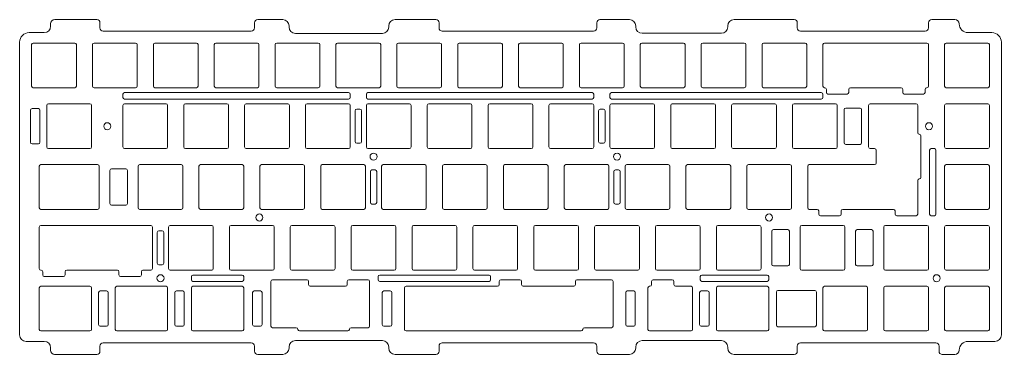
# Model space of a CAD drawing. Header units: millimetres. Extents: x -49 to 259, y -201 to -96.
import ezdxf

# ---------------------------------------------------------------- set-up
doc = ezdxf.new("R2010")
doc.units = ezdxf.units.MM
doc.header["$MEASUREMENT"] = 0
doc.layers.add('Layer 1', color=7, linetype='Continuous', lineweight=0)

# ---------------------------------------------------------------- blocks, each defined once
blk = doc.blocks.new('Block_1')
at = {"layer": 'Layer 1', "color": 7, "lineweight": 9}
for points in [[(-21.19, -128.34), (-20.59, -128.34), (-20.09, -128.83), (-20.09, -129.44), (-20.09, -130.05), (-20.59, -130.54), (-21.19, -130.54), (-21.8, -130.54), (-22.29, -130.05), (-22.29, -129.44), (-22.29, -128.83), (-21.8, -128.34), (-21.19, -128.34), (-21.19, -128.34), (-21.19, -128.34), (-21.19, -128.34)], [(235.98, -128.34), (236.59, -128.34), (237.08, -128.83), (237.08, -129.44), (237.08, -130.05), (236.59, -130.54), (235.98, -130.54), (235.37, -130.54), (234.88, -130.05), (234.88, -129.44), (234.88, -128.83), (235.37, -128.34), (235.98, -128.34), (235.98, -128.34), (235.98, -128.34), (235.98, -128.34)], [(62.15, -137.87), (62.76, -137.87), (63.25, -138.36), (63.25, -138.97), (63.25, -139.57), (62.76, -140.07), (62.15, -140.07), (61.54, -140.07), (61.05, -139.57), (61.05, -138.97), (61.05, -138.36), (61.54, -137.87), (62.15, -137.87), (62.15, -137.87), (62.15, -137.87), (62.15, -137.87)], [(138.35, -137.87), (138.96, -137.87), (139.45, -138.36), (139.45, -138.97), (139.45, -139.57), (138.96, -140.07), (138.35, -140.07), (137.74, -140.07), (137.25, -139.57), (137.25, -138.97), (137.25, -138.36), (137.74, -137.87), (138.35, -137.87), (138.35, -137.87), (138.35, -137.87), (138.35, -137.87)], [(26.42, -156.95), (27.03, -156.95), (27.52, -157.44), (27.52, -158.05), (27.52, -158.66), (27.03, -159.15), (26.42, -159.15), (25.81, -159.15), (25.32, -158.66), (25.32, -158.05), (25.32, -157.44), (25.81, -156.95), (26.42, -156.95), (26.42, -156.95), (26.42, -156.95), (26.42, -156.95)], [(185.93, -156.95), (186.54, -156.95), (187.03, -157.44), (187.03, -158.05), (187.03, -158.66), (186.54, -159.15), (185.93, -159.15), (185.32, -159.15), (184.83, -158.66), (184.83, -158.05), (184.83, -157.44), (185.32, -156.95), (185.93, -156.95), (185.93, -156.95), (185.93, -156.95), (185.93, -156.95)], [(-4.53, -175.97), (-3.92, -175.97), (-3.43, -176.46), (-3.43, -177.07), (-3.43, -177.67), (-3.92, -178.17), (-4.53, -178.17), (-5.13, -178.17), (-5.63, -177.67), (-5.63, -177.07), (-5.63, -176.46), (-5.13, -175.97), (-4.53, -175.97), (-4.53, -175.97), (-4.53, -175.97), (-4.53, -175.97)], [(238.36, -175.97), (238.97, -175.97), (239.46, -176.46), (239.46, -177.07), (239.46, -177.67), (238.97, -178.17), (238.36, -178.17), (237.75, -178.17), (237.26, -177.67), (237.26, -177.07), (237.26, -176.46), (237.75, -175.97), (238.36, -175.97), (238.36, -175.97), (238.36, -175.97), (238.36, -175.97)]]:
    blk.add_open_spline(points, degree=3, knots=[0, 0, 0, 0, 1, 1, 1, 2, 2, 2, 3, 3, 3, 4, 4, 4, 5, 5, 5, 5], dxfattribs=at)
blk = doc.blocks.new('Block_0')
at = {"layer": 'Layer 1', "color": 7, "lineweight": 9}
blk.add_open_spline([(255.64, -100.12), (255.64, -100.12), (248.19, -100.12), (248.19, -100.12), (246.68, -100.12), (245.46, -98.9), (245.46, -97.39), (245.46, -97.39), (245.46, -97.39), (245.46, -97.39), (245.46, -96.65), (244.85, -96.04), (244.11, -96.04), (244.11, -96.04), (236.84, -96.04), (236.84, -96.04), (236.28, -96.04), (235.84, -96.49), (235.84, -97.04), (235.84, -97.04), (235.84, -98.62), (235.84, -98.62), (235.84, -99.17), (235.39, -99.62), (234.84, -99.62), (234.84, -99.62), (195.78, -99.62), (195.78, -99.62), (195.22, -99.62), (194.78, -99.17), (194.78, -98.62), (194.78, -98.62), (194.78, -97.04), (194.78, -97.04), (194.78, -96.49), (194.33, -96.04), (193.78, -96.04), (193.78, -96.04), (175.01, -96.04), (175.01, -96.04), (173.9, -96.04), (173.01, -96.94), (173.01, -98.04), (173.01, -98.04), (173.01, -98.34), (173.01, -98.34), (173.01, -99.44), (172.11, -100.34), (171.01, -100.34), (171.01, -100.34), (146.22, -100.34), (146.22, -100.34), (145.11, -100.34), (144.22, -99.44), (144.22, -98.34), (144.22, -98.34), (144.22, -98.04), (144.22, -98.04), (144.22, -96.94), (143.32, -96.04), (142.22, -96.04), (142.22, -96.04), (133.01, -96.04), (133.01, -96.04), (132.46, -96.04), (132.01, -96.49), (132.01, -97.04), (132.01, -97.04), (132.01, -98.62), (132.01, -98.62), (132.01, -99.17), (131.56, -99.62), (131.01, -99.62), (131.01, -99.62), (83.65, -99.62), (83.65, -99.62), (83.1, -99.62), (82.65, -99.17), (82.65, -98.62), (82.65, -98.62), (82.65, -97.04), (82.65, -97.04), (82.65, -96.49), (82.2, -96.04), (81.65, -96.04), (81.65, -96.04), (68.91, -96.04), (68.91, -96.04), (67.8, -96.04), (66.91, -96.94), (66.91, -98.04), (66.91, -98.04), (66.91, -98.39), (66.91, -98.39), (66.91, -99.5), (66.01, -100.39), (64.91, -100.39), (64.91, -100.39), (37.72, -100.39), (37.72, -100.39), (36.61, -100.39), (35.72, -99.5), (35.72, -98.39), (35.72, -98.39), (35.72, -98.04), (35.72, -98.04), (35.72, -96.94), (34.82, -96.04), (33.72, -96.04), (33.72, -96.04), (25.89, -96.04), (25.89, -96.04), (25.33, -96.04), (24.89, -96.49), (24.89, -97.04), (24.89, -97.04), (24.89, -98.62), (24.89, -98.62), (24.89, -99.17), (24.44, -99.62), (23.89, -99.62), (23.89, -99.62), (-22.47, -99.62), (-22.47, -99.62), (-23.03, -99.62), (-23.47, -99.17), (-23.47, -98.62), (-23.47, -98.62), (-23.47, -97.04), (-23.47, -97.04), (-23.47, -96.49), (-23.92, -96.04), (-24.47, -96.04), (-24.47, -96.04), (-37.58, -96.04), (-37.58, -96.04), (-38.32, -96.04), (-38.93, -96.65), (-38.93, -97.39), (-38.93, -97.39), (-38.93, -98.12), (-38.93, -98.12), (-38.93, -99.23), (-39.82, -100.12), (-40.93, -100.12), (-40.93, -100.12), (-45.61, -100.12), (-45.61, -100.12), (-47.27, -100.12), (-48.61, -101.47), (-48.61, -103.12), (-48.61, -103.12), (-48.61, -194.86), (-48.61, -194.86), (-48.61, -195.96), (-47.72, -196.86), (-46.61, -196.86), (-46.61, -196.86), (-40.93, -196.86), (-40.93, -196.86), (-39.82, -196.86), (-38.93, -197.75), (-38.93, -198.86), (-38.93, -198.86), (-38.93, -199.66), (-38.93, -199.66), (-38.93, -200.37), (-38.35, -200.94), (-37.65, -200.94), (-37.65, -200.94), (-24.47, -200.94), (-24.47, -200.94), (-23.92, -200.94), (-23.47, -200.49), (-23.47, -199.94), (-23.47, -199.94), (-23.47, -198.36), (-23.47, -198.36), (-23.47, -197.81), (-23.03, -197.36), (-22.47, -197.36), (-22.47, -197.36), (23.89, -197.36), (23.89, -197.36), (24.44, -197.36), (24.89, -197.81), (24.89, -198.36), (24.89, -198.36), (24.89, -199.94), (24.89, -199.94), (24.89, -200.49), (25.33, -200.94), (25.89, -200.94), (25.89, -200.94), (33.72, -200.94), (33.72, -200.94), (34.82, -200.94), (35.72, -200.05), (35.72, -198.94), (35.72, -198.94), (35.72, -198.59), (35.72, -198.59), (35.72, -197.49), (36.61, -196.59), (37.72, -196.59), (37.72, -196.59), (64.91, -196.59), (64.91, -196.59), (66.01, -196.59), (66.91, -197.49), (66.91, -198.59), (66.91, -198.59), (66.91, -198.94), (66.91, -198.94), (66.91, -200.05), (67.8, -200.94), (68.91, -200.94), (68.91, -200.94), (81.65, -200.94), (81.65, -200.94), (82.2, -200.94), (82.65, -200.49), (82.65, -199.94), (82.65, -199.94), (82.65, -198.36), (82.65, -198.36), (82.65, -197.81), (83.1, -197.36), (83.65, -197.36), (83.65, -197.36), (131.01, -197.36), (131.01, -197.36), (131.56, -197.36), (132.01, -197.81), (132.01, -198.36), (132.01, -198.36), (132.01, -199.94), (132.01, -199.94), (132.01, -200.49), (132.46, -200.94), (133.01, -200.94), (133.01, -200.94), (142.22, -200.94), (142.22, -200.94), (143.32, -200.94), (144.22, -200.05), (144.22, -198.94), (144.22, -198.94), (144.22, -198.64), (144.22, -198.64), (144.22, -197.54), (145.11, -196.64), (146.22, -196.64), (146.22, -196.64), (171.01, -196.64), (171.01, -196.64), (172.11, -196.64), (173.01, -197.54), (173.01, -198.64), (173.01, -198.64), (173.01, -198.94), (173.01, -198.94), (173.01, -200.05), (173.9, -200.94), (175.01, -200.94), (175.01, -200.94), (193.78, -200.94), (193.78, -200.94), (194.33, -200.94), (194.78, -200.49), (194.78, -199.94), (194.78, -199.94), (194.78, -198.36), (194.78, -198.36), (194.78, -197.81), (195.22, -197.36), (195.78, -197.36), (195.78, -197.36), (238.14, -197.36), (238.14, -197.36), (238.69, -197.36), (239.14, -197.81), (239.14, -198.36), (239.14, -198.36), (239.14, -199.94), (239.14, -199.94), (239.14, -200.49), (239.58, -200.94), (240.14, -200.94), (240.14, -200.94), (244.11, -200.94), (244.11, -200.94), (244.85, -200.94), (245.46, -200.34), (245.46, -199.59), (245.46, -198.08), (246.68, -196.86), (248.19, -196.86), (248.19, -196.86), (256.64, -196.86), (256.64, -196.86), (257.74, -196.86), (258.64, -195.96), (258.64, -194.86), (258.64, -194.86), (258.64, -103.12), (258.64, -103.12), (258.64, -101.47), (257.29, -100.12), (255.64, -100.12)], degree=3, knots=[0, 0, 0, 0, 1, 1, 1, 2, 2, 2, 3, 3, 3, 4, 4, 4, 5, 5, 5, 6, 6, 6, 7, 7, 7, 8, 8, 8, 9, 9, 9, 10, 10, 10, 11, 11, 11, 12, 12, 12, 13, 13, 13, 14, 14, 14, 15, 15, 15, 16, 16, 16, 17, 17, 17, 18, 18, 18, 19, 19, 19, 20, 20, 20, 21, 21, 21, 22, 22, 22, 23, 23, 23, 24, 24, 24, 25, 25, 25, 26, 26, 26, 27, 27, 27, 28, 28, 28, 29, 29, 29, 30, 30, 30, 31, 31, 31, 32, 32, 32, 33, 33, 33, 34, 34, 34, 35, 35, 35, 36, 36, 36, 37, 37, 37, 38, 38, 38, 39, 39, 39, 40, 40, 40, 41, 41, 41, 42, 42, 42, 43, 43, 43, 44, 44, 44, 45, 45, 45, 46, 46, 46, 47, 47, 47, 48, 48, 48, 49, 49, 49, 50, 50, 50, 51, 51, 51, 52, 52, 52, 53, 53, 53, 54, 54, 54, 55, 55, 55, 56, 56, 56, 57, 57, 57, 58, 58, 58, 59, 59, 59, 60, 60, 60, 61, 61, 61, 62, 62, 62, 63, 63, 63, 64, 64, 64, 65, 65, 65, 66, 66, 66, 67, 67, 67, 68, 68, 68, 69, 69, 69, 70, 70, 70, 71, 71, 71, 72, 72, 72, 73, 73, 73, 74, 74, 74, 75, 75, 75, 76, 76, 76, 77, 77, 77, 78, 78, 78, 79, 79, 79, 80, 80, 80, 81, 81, 81, 82, 82, 82, 83, 83, 83, 84, 84, 84, 85, 85, 85, 86, 86, 86, 87, 87, 87, 88, 88, 88, 89, 89, 89, 90, 90, 90, 91, 91, 91, 92, 92, 92, 93, 93, 93, 94, 94, 94, 95, 95, 95, 96, 96, 96, 97, 97, 97, 98, 98, 98, 99, 99, 99, 100, 100, 100, 101, 101, 101, 102, 102, 102, 103, 103, 103, 103], dxfattribs=at)
at = {"layer": 'Layer 1'}
blk.add_blockref('Block_1', (0, 0), dxfattribs=at)
blk = doc.blocks.new('Block_2')
at = {"layer": 'Layer 1', "color": 7, "lineweight": 9}
for points, knots in [([(-31.36, -103.39), (-31.36, -103.39), (-44.36, -103.39), (-44.36, -103.39), (-44.64, -103.39), (-44.86, -103.61), (-44.86, -103.89), (-44.86, -103.89), (-44.86, -116.89), (-44.86, -116.89), (-44.86, -117.17), (-44.64, -117.39), (-44.36, -117.39), (-44.36, -117.39), (-31.36, -117.39), (-31.36, -117.39), (-31.09, -117.39), (-30.86, -117.17), (-30.86, -116.89), (-30.86, -116.89), (-30.86, -103.89), (-30.86, -103.89), (-30.86, -103.61), (-31.09, -103.39), (-31.36, -103.39)], [0, 0, 0, 0, 1, 1, 1, 2, 2, 2, 3, 3, 3, 4, 4, 4, 5, 5, 5, 6, 6, 6, 7, 7, 7, 8, 8, 8, 8]), ([(-12.31, -103.39), (-12.31, -103.39), (-25.31, -103.39), (-25.31, -103.39), (-25.59, -103.39), (-25.81, -103.61), (-25.81, -103.89), (-25.81, -103.89), (-25.81, -116.89), (-25.81, -116.89), (-25.81, -117.17), (-25.59, -117.39), (-25.31, -117.39), (-25.31, -117.39), (-12.31, -117.39), (-12.31, -117.39), (-12.04, -117.39), (-11.81, -117.17), (-11.81, -116.89), (-11.81, -116.89), (-11.81, -103.89), (-11.81, -103.89), (-11.81, -103.61), (-12.04, -103.39), (-12.31, -103.39)], [0, 0, 0, 0, 1, 1, 1, 2, 2, 2, 3, 3, 3, 4, 4, 4, 5, 5, 5, 6, 6, 6, 7, 7, 7, 8, 8, 8, 8]), ([(6.74, -103.39), (6.74, -103.39), (-6.26, -103.39), (-6.26, -103.39), (-6.54, -103.39), (-6.76, -103.61), (-6.76, -103.89), (-6.76, -103.89), (-6.76, -116.89), (-6.76, -116.89), (-6.76, -117.17), (-6.54, -117.39), (-6.26, -117.39), (-6.26, -117.39), (6.74, -117.39), (6.74, -117.39), (7.01, -117.39), (7.24, -117.17), (7.24, -116.89), (7.24, -116.89), (7.24, -103.89), (7.24, -103.89), (7.24, -103.61), (7.01, -103.39), (6.74, -103.39)], [0, 0, 0, 0, 1, 1, 1, 2, 2, 2, 3, 3, 3, 4, 4, 4, 5, 5, 5, 6, 6, 6, 7, 7, 7, 8, 8, 8, 8]), ([(26.29, -116.89), (26.29, -116.89), (26.29, -103.89), (26.29, -103.89), (26.29, -103.61), (26.06, -103.39), (25.79, -103.39), (25.79, -103.39), (12.79, -103.39), (12.79, -103.39), (12.51, -103.39), (12.29, -103.61), (12.29, -103.89), (12.29, -103.89), (12.29, -116.89), (12.29, -116.89), (12.29, -117.17), (12.51, -117.39), (12.79, -117.39), (12.79, -117.39), (25.79, -117.39), (25.79, -117.39), (26.06, -117.39), (26.29, -117.17), (26.29, -116.89)], [0, 0, 0, 0, 1, 1, 1, 2, 2, 2, 3, 3, 3, 4, 4, 4, 5, 5, 5, 6, 6, 6, 7, 7, 7, 8, 8, 8, 8]), ([(45.34, -116.89), (45.34, -116.89), (45.34, -103.89), (45.34, -103.89), (45.34, -103.61), (45.11, -103.39), (44.84, -103.39), (44.84, -103.39), (31.84, -103.39), (31.84, -103.39), (31.56, -103.39), (31.34, -103.61), (31.34, -103.89), (31.34, -103.89), (31.34, -116.89), (31.34, -116.89), (31.34, -117.17), (31.56, -117.39), (31.84, -117.39), (31.84, -117.39), (44.84, -117.39), (44.84, -117.39), (45.11, -117.39), (45.34, -117.17), (45.34, -116.89)], [0, 0, 0, 0, 1, 1, 1, 2, 2, 2, 3, 3, 3, 4, 4, 4, 5, 5, 5, 6, 6, 6, 7, 7, 7, 8, 8, 8, 8]), ([(63.89, -103.39), (63.89, -103.39), (50.89, -103.39), (50.89, -103.39), (50.61, -103.39), (50.39, -103.61), (50.39, -103.89), (50.39, -103.89), (50.39, -116.89), (50.39, -116.89), (50.39, -117.17), (50.61, -117.39), (50.89, -117.39), (50.89, -117.39), (63.89, -117.39), (63.89, -117.39), (64.16, -117.39), (64.39, -117.17), (64.39, -116.89), (64.39, -116.89), (64.39, -103.89), (64.39, -103.89), (64.39, -103.61), (64.16, -103.39), (63.89, -103.39)], [0, 0, 0, 0, 1, 1, 1, 2, 2, 2, 3, 3, 3, 4, 4, 4, 5, 5, 5, 6, 6, 6, 7, 7, 7, 8, 8, 8, 8]), ([(82.94, -103.39), (82.94, -103.39), (69.94, -103.39), (69.94, -103.39), (69.66, -103.39), (69.44, -103.61), (69.44, -103.89), (69.44, -103.89), (69.44, -116.89), (69.44, -116.89), (69.44, -117.17), (69.66, -117.39), (69.94, -117.39), (69.94, -117.39), (82.94, -117.39), (82.94, -117.39), (83.21, -117.39), (83.44, -117.17), (83.44, -116.89), (83.44, -116.89), (83.44, -103.89), (83.44, -103.89), (83.44, -103.61), (83.21, -103.39), (82.94, -103.39)], [0, 0, 0, 0, 1, 1, 1, 2, 2, 2, 3, 3, 3, 4, 4, 4, 5, 5, 5, 6, 6, 6, 7, 7, 7, 8, 8, 8, 8]), ([(101.99, -103.39), (101.99, -103.39), (88.99, -103.39), (88.99, -103.39), (88.71, -103.39), (88.49, -103.61), (88.49, -103.89), (88.49, -103.89), (88.49, -116.89), (88.49, -116.89), (88.49, -117.17), (88.71, -117.39), (88.99, -117.39), (88.99, -117.39), (101.99, -117.39), (101.99, -117.39), (102.26, -117.39), (102.49, -117.17), (102.49, -116.89), (102.49, -116.89), (102.49, -103.89), (102.49, -103.89), (102.49, -103.61), (102.26, -103.39), (101.99, -103.39)], [0, 0, 0, 0, 1, 1, 1, 2, 2, 2, 3, 3, 3, 4, 4, 4, 5, 5, 5, 6, 6, 6, 7, 7, 7, 8, 8, 8, 8]), ([(121.04, -103.39), (121.04, -103.39), (108.04, -103.39), (108.04, -103.39), (107.76, -103.39), (107.54, -103.61), (107.54, -103.89), (107.54, -103.89), (107.54, -116.89), (107.54, -116.89), (107.54, -117.17), (107.76, -117.39), (108.04, -117.39), (108.04, -117.39), (121.04, -117.39), (121.04, -117.39), (121.31, -117.39), (121.54, -117.17), (121.54, -116.89), (121.54, -116.89), (121.54, -103.89), (121.54, -103.89), (121.54, -103.61), (121.31, -103.39), (121.04, -103.39)], [0, 0, 0, 0, 1, 1, 1, 2, 2, 2, 3, 3, 3, 4, 4, 4, 5, 5, 5, 6, 6, 6, 7, 7, 7, 8, 8, 8, 8]), ([(140.09, -103.39), (140.09, -103.39), (127.09, -103.39), (127.09, -103.39), (126.81, -103.39), (126.59, -103.61), (126.59, -103.89), (126.59, -103.89), (126.59, -116.89), (126.59, -116.89), (126.59, -117.17), (126.81, -117.39), (127.09, -117.39), (127.09, -117.39), (140.09, -117.39), (140.09, -117.39), (140.36, -117.39), (140.59, -117.17), (140.59, -116.89), (140.59, -116.89), (140.59, -103.89), (140.59, -103.89), (140.59, -103.61), (140.36, -103.39), (140.09, -103.39)], [0, 0, 0, 0, 1, 1, 1, 2, 2, 2, 3, 3, 3, 4, 4, 4, 5, 5, 5, 6, 6, 6, 7, 7, 7, 8, 8, 8, 8]), ([(159.14, -103.39), (159.14, -103.39), (146.14, -103.39), (146.14, -103.39), (145.86, -103.39), (145.64, -103.61), (145.64, -103.89), (145.64, -103.89), (145.64, -116.89), (145.64, -116.89), (145.64, -117.17), (145.86, -117.39), (146.14, -117.39), (146.14, -117.39), (159.14, -117.39), (159.14, -117.39), (159.41, -117.39), (159.64, -117.17), (159.64, -116.89), (159.64, -116.89), (159.64, -103.89), (159.64, -103.89), (159.64, -103.61), (159.41, -103.39), (159.14, -103.39)], [0, 0, 0, 0, 1, 1, 1, 2, 2, 2, 3, 3, 3, 4, 4, 4, 5, 5, 5, 6, 6, 6, 7, 7, 7, 8, 8, 8, 8]), ([(178.19, -103.39), (178.19, -103.39), (165.19, -103.39), (165.19, -103.39), (164.91, -103.39), (164.69, -103.61), (164.69, -103.89), (164.69, -103.89), (164.69, -116.89), (164.69, -116.89), (164.69, -117.17), (164.91, -117.39), (165.19, -117.39), (165.19, -117.39), (178.19, -117.39), (178.19, -117.39), (178.46, -117.39), (178.69, -117.17), (178.69, -116.89), (178.69, -116.89), (178.69, -103.89), (178.69, -103.89), (178.69, -103.61), (178.46, -103.39), (178.19, -103.39)], [0, 0, 0, 0, 1, 1, 1, 2, 2, 2, 3, 3, 3, 4, 4, 4, 5, 5, 5, 6, 6, 6, 7, 7, 7, 8, 8, 8, 8]), ([(197.24, -103.39), (197.24, -103.39), (184.24, -103.39), (184.24, -103.39), (183.96, -103.39), (183.74, -103.61), (183.74, -103.89), (183.74, -103.89), (183.74, -116.89), (183.74, -116.89), (183.74, -117.17), (183.96, -117.39), (184.24, -117.39), (184.24, -117.39), (197.24, -117.39), (197.24, -117.39), (197.51, -117.39), (197.74, -117.17), (197.74, -116.89), (197.74, -116.89), (197.74, -103.89), (197.74, -103.89), (197.74, -103.61), (197.51, -103.39), (197.24, -103.39)], [0, 0, 0, 0, 1, 1, 1, 2, 2, 2, 3, 3, 3, 4, 4, 4, 5, 5, 5, 6, 6, 6, 7, 7, 7, 8, 8, 8, 8]), ([(203.37, -117.39), (203.65, -117.39), (203.87, -117.61), (203.87, -117.89), (203.87, -117.89), (203.87, -118.89), (203.87, -118.89), (203.87, -119.17), (204.1, -119.39), (204.37, -119.39), (204.37, -119.39), (210.37, -119.39), (210.37, -119.39), (210.65, -119.39), (210.87, -119.17), (210.87, -118.89), (210.87, -118.89), (210.87, -117.89), (210.87, -117.89), (210.87, -117.61), (211.1, -117.39), (211.37, -117.39), (211.37, -117.39), (227.25, -117.39), (227.25, -117.39), (227.53, -117.39), (227.75, -117.61), (227.75, -117.89), (227.75, -117.89), (227.75, -118.89), (227.75, -118.89), (227.75, -119.17), (227.97, -119.39), (228.25, -119.39), (228.25, -119.39), (234.25, -119.39), (234.25, -119.39), (234.53, -119.39), (234.75, -119.17), (234.75, -118.89), (234.75, -118.89), (234.75, -117.89), (234.75, -117.89), (234.75, -117.61), (234.97, -117.39), (235.25, -117.39), (235.25, -117.39), (235.34, -117.39), (235.34, -117.39), (235.61, -117.39), (235.84, -117.17), (235.84, -116.89), (235.84, -116.89), (235.84, -103.89), (235.84, -103.89), (235.84, -103.61), (235.61, -103.39), (235.34, -103.39), (235.34, -103.39), (203.29, -103.39), (203.29, -103.39), (203.01, -103.39), (202.79, -103.61), (202.79, -103.89), (202.79, -103.89), (202.79, -116.89), (202.79, -116.89), (202.79, -117.17), (203.01, -117.39), (203.29, -117.39), (203.29, -117.39), (203.37, -117.39), (203.37, -117.39)], [0, 0, 0, 0, 1, 1, 1, 2, 2, 2, 3, 3, 3, 4, 4, 4, 5, 5, 5, 6, 6, 6, 7, 7, 7, 8, 8, 8, 9, 9, 9, 10, 10, 10, 11, 11, 11, 12, 12, 12, 13, 13, 13, 14, 14, 14, 15, 15, 15, 16, 16, 16, 17, 17, 17, 18, 18, 18, 19, 19, 19, 20, 20, 20, 21, 21, 21, 22, 22, 22, 23, 23, 23, 24, 24, 24, 24]), ([(254.39, -103.39), (254.39, -103.39), (241.39, -103.39), (241.39, -103.39), (241.11, -103.39), (240.89, -103.61), (240.89, -103.89), (240.89, -103.89), (240.89, -116.89), (240.89, -116.89), (240.89, -117.17), (241.11, -117.39), (241.39, -117.39), (241.39, -117.39), (254.39, -117.39), (254.39, -117.39), (254.66, -117.39), (254.89, -117.17), (254.89, -116.89), (254.89, -116.89), (254.89, -103.89), (254.89, -103.89), (254.89, -103.61), (254.66, -103.39), (254.39, -103.39)], [0, 0, 0, 0, 1, 1, 1, 2, 2, 2, 3, 3, 3, 4, 4, 4, 5, 5, 5, 6, 6, 6, 7, 7, 7, 8, 8, 8, 8]), ([(54.36, -120.92), (54.36, -120.92), (-15.79, -120.92), (-15.79, -120.92), (-16.06, -120.92), (-16.29, -120.69), (-16.29, -120.42), (-16.29, -120.42), (-16.29, -119.42), (-16.29, -119.42), (-16.29, -119.14), (-16.06, -118.92), (-15.79, -118.92), (-15.79, -118.92), (54.36, -118.92), (54.36, -118.92), (54.64, -118.92), (54.86, -119.14), (54.86, -119.42), (54.86, -119.42), (54.86, -120.42), (54.86, -120.42), (54.86, -120.69), (54.64, -120.92), (54.36, -120.92)], [0, 0, 0, 0, 1, 1, 1, 2, 2, 2, 3, 3, 3, 4, 4, 4, 5, 5, 5, 6, 6, 6, 7, 7, 7, 8, 8, 8, 8]), ([(130.56, -120.92), (130.56, -120.92), (60.41, -120.92), (60.41, -120.92), (60.14, -120.92), (59.91, -120.69), (59.91, -120.42), (59.91, -120.42), (59.91, -119.42), (59.91, -119.42), (59.91, -119.14), (60.14, -118.92), (60.41, -118.92), (60.41, -118.92), (130.56, -118.92), (130.56, -118.92), (130.84, -118.92), (131.06, -119.14), (131.06, -119.42), (131.06, -119.42), (131.06, -120.42), (131.06, -120.42), (131.06, -120.69), (130.84, -120.92), (130.56, -120.92)], [0, 0, 0, 0, 1, 1, 1, 2, 2, 2, 3, 3, 3, 4, 4, 4, 5, 5, 5, 6, 6, 6, 7, 7, 7, 8, 8, 8, 8]), ([(202.29, -120.92), (202.29, -120.92), (136.61, -120.92), (136.61, -120.92), (136.34, -120.92), (136.11, -120.69), (136.11, -120.42), (136.11, -120.42), (136.11, -119.42), (136.11, -119.42), (136.11, -119.14), (136.34, -118.92), (136.61, -118.92), (136.61, -118.92), (202.29, -118.92), (202.29, -118.92), (202.56, -118.92), (202.79, -119.14), (202.79, -119.42), (202.79, -119.42), (202.79, -120.42), (202.79, -120.42), (202.79, -120.69), (202.56, -120.92), (202.29, -120.92)], [0, 0, 0, 0, 1, 1, 1, 2, 2, 2, 3, 3, 3, 4, 4, 4, 5, 5, 5, 6, 6, 6, 7, 7, 7, 8, 8, 8, 8]), ([(-26.1, -135.94), (-26.1, -135.94), (-26.1, -122.94), (-26.1, -122.94), (-26.1, -122.66), (-26.32, -122.44), (-26.6, -122.44), (-26.6, -122.44), (-39.6, -122.44), (-39.6, -122.44), (-39.88, -122.44), (-40.1, -122.66), (-40.1, -122.94), (-40.1, -122.94), (-40.1, -135.94), (-40.1, -135.94), (-40.1, -136.22), (-39.88, -136.44), (-39.6, -136.44), (-39.6, -136.44), (-26.6, -136.44), (-26.6, -136.44), (-26.32, -136.44), (-26.1, -136.22), (-26.1, -135.94)], [0, 0, 0, 0, 1, 1, 1, 2, 2, 2, 3, 3, 3, 4, 4, 4, 5, 5, 5, 6, 6, 6, 7, 7, 7, 8, 8, 8, 8]), ([(-2.79, -122.44), (-2.79, -122.44), (-15.79, -122.44), (-15.79, -122.44), (-16.06, -122.44), (-16.29, -122.66), (-16.29, -122.94), (-16.29, -122.94), (-16.29, -135.94), (-16.29, -135.94), (-16.29, -136.22), (-16.06, -136.44), (-15.79, -136.44), (-15.79, -136.44), (-2.79, -136.44), (-2.79, -136.44), (-2.51, -136.44), (-2.29, -136.22), (-2.29, -135.94), (-2.29, -135.94), (-2.29, -122.94), (-2.29, -122.94), (-2.29, -122.66), (-2.51, -122.44), (-2.79, -122.44)], [0, 0, 0, 0, 1, 1, 1, 2, 2, 2, 3, 3, 3, 4, 4, 4, 5, 5, 5, 6, 6, 6, 7, 7, 7, 8, 8, 8, 8]), ([(2.76, -122.94), (2.76, -122.66), (2.99, -122.44), (3.26, -122.44), (3.26, -122.44), (16.26, -122.44), (16.26, -122.44), (16.54, -122.44), (16.76, -122.66), (16.76, -122.94), (16.76, -122.94), (16.76, -135.94), (16.76, -135.94), (16.76, -136.22), (16.54, -136.44), (16.26, -136.44), (16.26, -136.44), (3.26, -136.44), (3.26, -136.44), (2.99, -136.44), (2.76, -136.22), (2.76, -135.94), (2.76, -135.94), (2.76, -122.94), (2.76, -122.94)], [0, 0, 0, 0, 1, 1, 1, 2, 2, 2, 3, 3, 3, 4, 4, 4, 5, 5, 5, 6, 6, 6, 7, 7, 7, 8, 8, 8, 8]), ([(35.81, -135.94), (35.81, -135.94), (35.81, -122.94), (35.81, -122.94), (35.81, -122.66), (35.59, -122.44), (35.31, -122.44), (35.31, -122.44), (22.31, -122.44), (22.31, -122.44), (22.04, -122.44), (21.81, -122.66), (21.81, -122.94), (21.81, -122.94), (21.81, -135.94), (21.81, -135.94), (21.81, -136.22), (22.04, -136.44), (22.31, -136.44), (22.31, -136.44), (35.31, -136.44), (35.31, -136.44), (35.59, -136.44), (35.81, -136.22), (35.81, -135.94)], [0, 0, 0, 0, 1, 1, 1, 2, 2, 2, 3, 3, 3, 4, 4, 4, 5, 5, 5, 6, 6, 6, 7, 7, 7, 8, 8, 8, 8]), ([(54.36, -122.44), (54.36, -122.44), (41.36, -122.44), (41.36, -122.44), (41.09, -122.44), (40.86, -122.66), (40.86, -122.94), (40.86, -122.94), (40.86, -135.94), (40.86, -135.94), (40.86, -136.22), (41.09, -136.44), (41.36, -136.44), (41.36, -136.44), (54.36, -136.44), (54.36, -136.44), (54.64, -136.44), (54.86, -136.22), (54.86, -135.94), (54.86, -135.94), (54.86, -122.94), (54.86, -122.94), (54.86, -122.66), (54.64, -122.44), (54.36, -122.44)], [0, 0, 0, 0, 1, 1, 1, 2, 2, 2, 3, 3, 3, 4, 4, 4, 5, 5, 5, 6, 6, 6, 7, 7, 7, 8, 8, 8, 8]), ([(73.41, -122.44), (73.41, -122.44), (60.41, -122.44), (60.41, -122.44), (60.14, -122.44), (59.91, -122.66), (59.91, -122.94), (59.91, -122.94), (59.91, -135.94), (59.91, -135.94), (59.91, -136.22), (60.14, -136.44), (60.41, -136.44), (60.41, -136.44), (73.41, -136.44), (73.41, -136.44), (73.69, -136.44), (73.91, -136.22), (73.91, -135.94), (73.91, -135.94), (73.91, -122.94), (73.91, -122.94), (73.91, -122.66), (73.69, -122.44), (73.41, -122.44)], [0, 0, 0, 0, 1, 1, 1, 2, 2, 2, 3, 3, 3, 4, 4, 4, 5, 5, 5, 6, 6, 6, 7, 7, 7, 8, 8, 8, 8]), ([(78.96, -122.94), (78.96, -122.66), (79.19, -122.44), (79.46, -122.44), (79.46, -122.44), (92.46, -122.44), (92.46, -122.44), (92.74, -122.44), (92.96, -122.66), (92.96, -122.94), (92.96, -122.94), (92.96, -135.94), (92.96, -135.94), (92.96, -136.22), (92.74, -136.44), (92.46, -136.44), (92.46, -136.44), (79.46, -136.44), (79.46, -136.44), (79.19, -136.44), (78.96, -136.22), (78.96, -135.94), (78.96, -135.94), (78.96, -122.94), (78.96, -122.94)], [0, 0, 0, 0, 1, 1, 1, 2, 2, 2, 3, 3, 3, 4, 4, 4, 5, 5, 5, 6, 6, 6, 7, 7, 7, 8, 8, 8, 8]), ([(111.51, -122.44), (111.51, -122.44), (98.51, -122.44), (98.51, -122.44), (98.24, -122.44), (98.01, -122.66), (98.01, -122.94), (98.01, -122.94), (98.01, -135.94), (98.01, -135.94), (98.01, -136.22), (98.24, -136.44), (98.51, -136.44), (98.51, -136.44), (111.51, -136.44), (111.51, -136.44), (111.79, -136.44), (112.01, -136.22), (112.01, -135.94), (112.01, -135.94), (112.01, -122.94), (112.01, -122.94), (112.01, -122.66), (111.79, -122.44), (111.51, -122.44)], [0, 0, 0, 0, 1, 1, 1, 2, 2, 2, 3, 3, 3, 4, 4, 4, 5, 5, 5, 6, 6, 6, 7, 7, 7, 8, 8, 8, 8]), ([(131.06, -135.94), (131.06, -135.94), (131.06, -122.94), (131.06, -122.94), (131.06, -122.66), (130.84, -122.44), (130.56, -122.44), (130.56, -122.44), (117.56, -122.44), (117.56, -122.44), (117.29, -122.44), (117.06, -122.66), (117.06, -122.94), (117.06, -122.94), (117.06, -135.94), (117.06, -135.94), (117.06, -136.22), (117.29, -136.44), (117.56, -136.44), (117.56, -136.44), (130.56, -136.44), (130.56, -136.44), (130.84, -136.44), (131.06, -136.22), (131.06, -135.94)], [0, 0, 0, 0, 1, 1, 1, 2, 2, 2, 3, 3, 3, 4, 4, 4, 5, 5, 5, 6, 6, 6, 7, 7, 7, 8, 8, 8, 8]), ([(150.11, -135.94), (150.11, -135.94), (150.11, -122.94), (150.11, -122.94), (150.11, -122.66), (149.89, -122.44), (149.61, -122.44), (149.61, -122.44), (136.61, -122.44), (136.61, -122.44), (136.34, -122.44), (136.11, -122.66), (136.11, -122.94), (136.11, -122.94), (136.11, -135.94), (136.11, -135.94), (136.11, -136.22), (136.34, -136.44), (136.61, -136.44), (136.61, -136.44), (149.61, -136.44), (149.61, -136.44), (149.89, -136.44), (150.11, -136.22), (150.11, -135.94)], [0, 0, 0, 0, 1, 1, 1, 2, 2, 2, 3, 3, 3, 4, 4, 4, 5, 5, 5, 6, 6, 6, 7, 7, 7, 8, 8, 8, 8]), ([(168.66, -122.44), (168.66, -122.44), (155.66, -122.44), (155.66, -122.44), (155.39, -122.44), (155.16, -122.66), (155.16, -122.94), (155.16, -122.94), (155.16, -135.94), (155.16, -135.94), (155.16, -136.22), (155.39, -136.44), (155.66, -136.44), (155.66, -136.44), (168.66, -136.44), (168.66, -136.44), (168.94, -136.44), (169.16, -136.22), (169.16, -135.94), (169.16, -135.94), (169.16, -122.94), (169.16, -122.94), (169.16, -122.66), (168.94, -122.44), (168.66, -122.44)], [0, 0, 0, 0, 1, 1, 1, 2, 2, 2, 3, 3, 3, 4, 4, 4, 5, 5, 5, 6, 6, 6, 7, 7, 7, 8, 8, 8, 8]), ([(187.71, -122.44), (187.71, -122.44), (174.71, -122.44), (174.71, -122.44), (174.44, -122.44), (174.21, -122.66), (174.21, -122.94), (174.21, -122.94), (174.21, -135.94), (174.21, -135.94), (174.21, -136.22), (174.44, -136.44), (174.71, -136.44), (174.71, -136.44), (187.71, -136.44), (187.71, -136.44), (187.99, -136.44), (188.21, -136.22), (188.21, -135.94), (188.21, -135.94), (188.21, -122.94), (188.21, -122.94), (188.21, -122.66), (187.99, -122.44), (187.71, -122.44)], [0, 0, 0, 0, 1, 1, 1, 2, 2, 2, 3, 3, 3, 4, 4, 4, 5, 5, 5, 6, 6, 6, 7, 7, 7, 8, 8, 8, 8]), ([(206.76, -122.44), (206.76, -122.44), (193.76, -122.44), (193.76, -122.44), (193.49, -122.44), (193.26, -122.66), (193.26, -122.94), (193.26, -122.94), (193.26, -135.94), (193.26, -135.94), (193.26, -136.22), (193.49, -136.44), (193.76, -136.44), (193.76, -136.44), (206.76, -136.44), (206.76, -136.44), (207.04, -136.44), (207.26, -136.22), (207.26, -135.94), (207.26, -135.94), (207.26, -122.94), (207.26, -122.94), (207.26, -122.66), (207.04, -122.44), (206.76, -122.44)], [0, 0, 0, 0, 1, 1, 1, 2, 2, 2, 3, 3, 3, 4, 4, 4, 5, 5, 5, 6, 6, 6, 7, 7, 7, 8, 8, 8, 8]), ([(232.96, -131.97), (232.68, -131.97), (232.46, -131.74), (232.46, -131.47), (232.46, -131.47), (232.46, -122.94), (232.46, -122.94), (232.46, -122.66), (232.23, -122.44), (231.96, -122.44), (231.96, -122.44), (217.57, -122.44), (217.57, -122.44), (217.3, -122.44), (217.07, -122.66), (217.07, -122.94), (217.07, -122.94), (217.07, -135.94), (217.07, -135.94), (217.07, -136.22), (217.3, -136.44), (217.57, -136.44), (217.57, -136.44), (218.96, -136.44), (218.96, -136.44), (219.23, -136.44), (219.46, -136.66), (219.46, -136.94), (219.46, -136.94), (219.46, -140.99), (219.46, -140.99), (219.46, -141.27), (219.23, -141.49), (218.96, -141.49), (218.96, -141.49), (198.52, -141.49), (198.52, -141.49), (198.25, -141.49), (198.02, -141.71), (198.02, -141.99), (198.02, -141.99), (198.02, -154.99), (198.02, -154.99), (198.02, -155.27), (198.25, -155.49), (198.52, -155.49), (198.52, -155.49), (200.99, -155.49), (200.99, -155.49), (201.27, -155.49), (201.49, -155.71), (201.49, -155.99), (201.49, -155.99), (201.49, -156.99), (201.49, -156.99), (201.49, -157.27), (201.72, -157.49), (201.99, -157.49), (201.99, -157.49), (207.99, -157.49), (207.99, -157.49), (208.27, -157.49), (208.49, -157.27), (208.49, -156.99), (208.49, -156.99), (208.49, -155.99), (208.49, -155.99), (208.49, -155.71), (208.72, -155.49), (208.99, -155.49), (208.99, -155.49), (224.87, -155.49), (224.87, -155.49), (225.14, -155.49), (225.37, -155.71), (225.37, -155.99), (225.37, -155.99), (225.37, -156.99), (225.37, -156.99), (225.37, -157.27), (225.59, -157.49), (225.87, -157.49), (225.87, -157.49), (231.96, -157.49), (231.96, -157.49), (232.23, -157.49), (232.46, -157.27), (232.46, -156.99), (232.46, -156.99), (232.46, -146.47), (232.46, -146.47), (232.46, -146.19), (232.68, -145.97), (232.96, -145.97), (233.23, -145.97), (233.46, -145.74), (233.46, -145.47), (233.46, -145.47), (233.46, -132.47), (233.46, -132.47), (233.46, -132.19), (233.23, -131.97), (232.96, -131.97)], [0, 0, 0, 0, 1, 1, 1, 2, 2, 2, 3, 3, 3, 4, 4, 4, 5, 5, 5, 6, 6, 6, 7, 7, 7, 8, 8, 8, 9, 9, 9, 10, 10, 10, 11, 11, 11, 12, 12, 12, 13, 13, 13, 14, 14, 14, 15, 15, 15, 16, 16, 16, 17, 17, 17, 18, 18, 18, 19, 19, 19, 20, 20, 20, 21, 21, 21, 22, 22, 22, 23, 23, 23, 24, 24, 24, 25, 25, 25, 26, 26, 26, 27, 27, 27, 28, 28, 28, 29, 29, 29, 30, 30, 30, 31, 31, 31, 32, 32, 32, 33, 33, 33, 34, 34, 34, 34]), ([(254.39, -122.44), (254.39, -122.44), (241.39, -122.44), (241.39, -122.44), (241.11, -122.44), (240.89, -122.66), (240.89, -122.94), (240.89, -122.94), (240.89, -135.94), (240.89, -135.94), (240.89, -136.22), (241.11, -136.44), (241.39, -136.44), (241.39, -136.44), (254.39, -136.44), (254.39, -136.44), (254.66, -136.44), (254.89, -136.22), (254.89, -135.94), (254.89, -135.94), (254.89, -122.94), (254.89, -122.94), (254.89, -122.66), (254.66, -122.44), (254.39, -122.44)], [0, 0, 0, 0, 1, 1, 1, 2, 2, 2, 3, 3, 3, 4, 4, 4, 5, 5, 5, 6, 6, 6, 7, 7, 7, 8, 8, 8, 8]), ([(-42.74, -134.96), (-42.74, -134.96), (-44.74, -134.96), (-44.74, -134.96), (-45.02, -134.96), (-45.24, -134.73), (-45.24, -134.46), (-45.24, -134.46), (-45.24, -124.42), (-45.24, -124.42), (-45.24, -124.15), (-45.02, -123.92), (-44.74, -123.92), (-44.74, -123.92), (-42.74, -123.92), (-42.74, -123.92), (-42.47, -123.92), (-42.24, -124.15), (-42.24, -124.42), (-42.24, -124.42), (-42.24, -134.46), (-42.24, -134.46), (-42.24, -134.73), (-42.47, -134.96), (-42.74, -134.96)], [0, 0, 0, 0, 1, 1, 1, 2, 2, 2, 3, 3, 3, 4, 4, 4, 5, 5, 5, 6, 6, 6, 7, 7, 7, 8, 8, 8, 8]), ([(57.89, -134.78), (57.89, -134.78), (56.89, -134.78), (56.89, -134.78), (56.61, -134.78), (56.39, -134.56), (56.39, -134.28), (56.39, -134.28), (56.39, -124.6), (56.39, -124.6), (56.39, -124.32), (56.61, -124.1), (56.89, -124.1), (56.89, -124.1), (57.89, -124.1), (57.89, -124.1), (58.16, -124.1), (58.39, -124.32), (58.39, -124.6), (58.39, -124.6), (58.39, -134.28), (58.39, -134.28), (58.39, -134.56), (58.16, -134.78), (57.89, -134.78)], [0, 0, 0, 0, 1, 1, 1, 2, 2, 2, 3, 3, 3, 4, 4, 4, 5, 5, 5, 6, 6, 6, 7, 7, 7, 8, 8, 8, 8]), ([(134.09, -134.78), (134.09, -134.78), (133.09, -134.78), (133.09, -134.78), (132.81, -134.78), (132.59, -134.56), (132.59, -134.28), (132.59, -134.28), (132.59, -124.6), (132.59, -124.6), (132.59, -124.32), (132.81, -124.1), (133.09, -124.1), (133.09, -124.1), (134.09, -124.1), (134.09, -124.1), (134.36, -124.1), (134.59, -124.32), (134.59, -124.6), (134.59, -124.6), (134.59, -134.28), (134.59, -134.28), (134.59, -134.56), (134.36, -134.78), (134.09, -134.78)], [0, 0, 0, 0, 1, 1, 1, 2, 2, 2, 3, 3, 3, 4, 4, 4, 5, 5, 5, 6, 6, 6, 7, 7, 7, 8, 8, 8, 8]), ([(214.41, -135.13), (214.41, -135.13), (209.93, -135.13), (209.93, -135.13), (209.65, -135.13), (209.43, -134.91), (209.43, -134.63), (209.43, -134.63), (209.43, -124.25), (209.43, -124.25), (209.43, -123.97), (209.65, -123.75), (209.93, -123.75), (209.93, -123.75), (214.41, -123.75), (214.41, -123.75), (214.69, -123.75), (214.91, -123.97), (214.91, -124.25), (214.91, -124.25), (214.91, -134.63), (214.91, -134.63), (214.91, -134.91), (214.69, -135.13), (214.41, -135.13)], [0, 0, 0, 0, 1, 1, 1, 2, 2, 2, 3, 3, 3, 4, 4, 4, 5, 5, 5, 6, 6, 6, 7, 7, 7, 8, 8, 8, 8]), ([(237.67, -157.49), (237.67, -157.49), (236.67, -157.49), (236.67, -157.49), (236.4, -157.49), (236.17, -157.27), (236.17, -156.99), (236.17, -156.99), (236.17, -136.94), (236.17, -136.94), (236.17, -136.66), (236.4, -136.44), (236.67, -136.44), (236.67, -136.44), (237.67, -136.44), (237.67, -136.44), (237.95, -136.44), (238.17, -136.66), (238.17, -136.94), (238.17, -136.94), (238.17, -156.99), (238.17, -156.99), (238.17, -157.27), (237.95, -157.49), (237.67, -157.49)], [0, 0, 0, 0, 1, 1, 1, 2, 2, 2, 3, 3, 3, 4, 4, 4, 5, 5, 5, 6, 6, 6, 7, 7, 7, 8, 8, 8, 8]), ([(-24.22, -141.49), (-24.22, -141.49), (-41.98, -141.49), (-41.98, -141.49), (-42.26, -141.49), (-42.48, -141.71), (-42.48, -141.99), (-42.48, -141.99), (-42.48, -154.99), (-42.48, -154.99), (-42.48, -155.27), (-42.26, -155.49), (-41.98, -155.49), (-41.98, -155.49), (-24.22, -155.49), (-24.22, -155.49), (-23.94, -155.49), (-23.72, -155.27), (-23.72, -154.99), (-23.72, -154.99), (-23.72, -141.99), (-23.72, -141.99), (-23.72, -141.71), (-23.94, -141.49), (-24.22, -141.49)], [0, 0, 0, 0, 1, 1, 1, 2, 2, 2, 3, 3, 3, 4, 4, 4, 5, 5, 5, 6, 6, 6, 7, 7, 7, 8, 8, 8, 8]), ([(-15.38, -154.18), (-15.38, -154.18), (-19.86, -154.18), (-19.86, -154.18), (-20.14, -154.18), (-20.36, -153.96), (-20.36, -153.68), (-20.36, -153.68), (-20.36, -143.3), (-20.36, -143.3), (-20.36, -143.02), (-20.14, -142.8), (-19.86, -142.8), (-19.86, -142.8), (-15.38, -142.8), (-15.38, -142.8), (-15.1, -142.8), (-14.88, -143.02), (-14.88, -143.3), (-14.88, -143.3), (-14.88, -153.68), (-14.88, -153.68), (-14.88, -153.96), (-15.1, -154.18), (-15.38, -154.18)], [0, 0, 0, 0, 1, 1, 1, 2, 2, 2, 3, 3, 3, 4, 4, 4, 5, 5, 5, 6, 6, 6, 7, 7, 7, 8, 8, 8, 8]), ([(-11.53, -141.99), (-11.53, -141.71), (-11.3, -141.49), (-11.03, -141.49), (-11.03, -141.49), (1.97, -141.49), (1.97, -141.49), (2.25, -141.49), (2.47, -141.71), (2.47, -141.99), (2.47, -141.99), (2.47, -154.99), (2.47, -154.99), (2.47, -155.27), (2.25, -155.49), (1.97, -155.49), (1.97, -155.49), (-11.03, -155.49), (-11.03, -155.49), (-11.3, -155.49), (-11.53, -155.27), (-11.53, -154.99), (-11.53, -154.99), (-11.53, -141.99), (-11.53, -141.99)], [0, 0, 0, 0, 1, 1, 1, 2, 2, 2, 3, 3, 3, 4, 4, 4, 5, 5, 5, 6, 6, 6, 7, 7, 7, 8, 8, 8, 8]), ([(21.02, -141.49), (21.02, -141.49), (8.02, -141.49), (8.02, -141.49), (7.75, -141.49), (7.52, -141.71), (7.52, -141.99), (7.52, -141.99), (7.52, -154.99), (7.52, -154.99), (7.52, -155.27), (7.75, -155.49), (8.02, -155.49), (8.02, -155.49), (21.02, -155.49), (21.02, -155.49), (21.3, -155.49), (21.52, -155.27), (21.52, -154.99), (21.52, -154.99), (21.52, -141.99), (21.52, -141.99), (21.52, -141.71), (21.3, -141.49), (21.02, -141.49)], [0, 0, 0, 0, 1, 1, 1, 2, 2, 2, 3, 3, 3, 4, 4, 4, 5, 5, 5, 6, 6, 6, 7, 7, 7, 8, 8, 8, 8]), ([(26.57, -141.99), (26.57, -141.71), (26.8, -141.49), (27.07, -141.49), (27.07, -141.49), (40.07, -141.49), (40.07, -141.49), (40.35, -141.49), (40.57, -141.71), (40.57, -141.99), (40.57, -141.99), (40.57, -154.99), (40.57, -154.99), (40.57, -155.27), (40.35, -155.49), (40.07, -155.49), (40.07, -155.49), (27.07, -155.49), (27.07, -155.49), (26.8, -155.49), (26.57, -155.27), (26.57, -154.99), (26.57, -154.99), (26.57, -141.99), (26.57, -141.99)], [0, 0, 0, 0, 1, 1, 1, 2, 2, 2, 3, 3, 3, 4, 4, 4, 5, 5, 5, 6, 6, 6, 7, 7, 7, 8, 8, 8, 8]), ([(59.12, -141.49), (59.12, -141.49), (46.12, -141.49), (46.12, -141.49), (45.85, -141.49), (45.62, -141.71), (45.62, -141.99), (45.62, -141.99), (45.62, -154.99), (45.62, -154.99), (45.62, -155.27), (45.85, -155.49), (46.12, -155.49), (46.12, -155.49), (59.12, -155.49), (59.12, -155.49), (59.4, -155.49), (59.62, -155.27), (59.62, -154.99), (59.62, -154.99), (59.62, -141.99), (59.62, -141.99), (59.62, -141.71), (59.4, -141.49), (59.12, -141.49)], [0, 0, 0, 0, 1, 1, 1, 2, 2, 2, 3, 3, 3, 4, 4, 4, 5, 5, 5, 6, 6, 6, 7, 7, 7, 8, 8, 8, 8]), ([(62.65, -153.83), (62.65, -153.83), (61.65, -153.83), (61.65, -153.83), (61.37, -153.83), (61.15, -153.61), (61.15, -153.33), (61.15, -153.33), (61.15, -143.65), (61.15, -143.65), (61.15, -143.37), (61.37, -143.15), (61.65, -143.15), (61.65, -143.15), (62.65, -143.15), (62.65, -143.15), (62.93, -143.15), (63.15, -143.37), (63.15, -143.65), (63.15, -143.65), (63.15, -153.33), (63.15, -153.33), (63.15, -153.61), (62.93, -153.83), (62.65, -153.83)], [0, 0, 0, 0, 1, 1, 1, 2, 2, 2, 3, 3, 3, 4, 4, 4, 5, 5, 5, 6, 6, 6, 7, 7, 7, 8, 8, 8, 8]), ([(78.17, -141.49), (78.17, -141.49), (65.17, -141.49), (65.17, -141.49), (64.9, -141.49), (64.67, -141.71), (64.67, -141.99), (64.67, -141.99), (64.67, -154.99), (64.67, -154.99), (64.67, -155.27), (64.9, -155.49), (65.17, -155.49), (65.17, -155.49), (78.17, -155.49), (78.17, -155.49), (78.45, -155.49), (78.67, -155.27), (78.67, -154.99), (78.67, -154.99), (78.67, -141.99), (78.67, -141.99), (78.67, -141.71), (78.45, -141.49), (78.17, -141.49)], [0, 0, 0, 0, 1, 1, 1, 2, 2, 2, 3, 3, 3, 4, 4, 4, 5, 5, 5, 6, 6, 6, 7, 7, 7, 8, 8, 8, 8]), ([(97.72, -154.99), (97.72, -154.99), (97.72, -141.99), (97.72, -141.99), (97.72, -141.71), (97.5, -141.49), (97.22, -141.49), (97.22, -141.49), (84.22, -141.49), (84.22, -141.49), (83.95, -141.49), (83.72, -141.71), (83.72, -141.99), (83.72, -141.99), (83.72, -154.99), (83.72, -154.99), (83.72, -155.27), (83.95, -155.49), (84.22, -155.49), (84.22, -155.49), (97.22, -155.49), (97.22, -155.49), (97.5, -155.49), (97.72, -155.27), (97.72, -154.99)], [0, 0, 0, 0, 1, 1, 1, 2, 2, 2, 3, 3, 3, 4, 4, 4, 5, 5, 5, 6, 6, 6, 7, 7, 7, 8, 8, 8, 8]), ([(116.27, -141.49), (116.27, -141.49), (103.27, -141.49), (103.27, -141.49), (103, -141.49), (102.77, -141.71), (102.77, -141.99), (102.77, -141.99), (102.77, -154.99), (102.77, -154.99), (102.77, -155.27), (103, -155.49), (103.27, -155.49), (103.27, -155.49), (116.27, -155.49), (116.27, -155.49), (116.55, -155.49), (116.77, -155.27), (116.77, -154.99), (116.77, -154.99), (116.77, -141.99), (116.77, -141.99), (116.77, -141.71), (116.55, -141.49), (116.27, -141.49)], [0, 0, 0, 0, 1, 1, 1, 2, 2, 2, 3, 3, 3, 4, 4, 4, 5, 5, 5, 6, 6, 6, 7, 7, 7, 8, 8, 8, 8]), ([(135.32, -141.49), (135.32, -141.49), (122.32, -141.49), (122.32, -141.49), (122.05, -141.49), (121.82, -141.71), (121.82, -141.99), (121.82, -141.99), (121.82, -154.99), (121.82, -154.99), (121.82, -155.27), (122.05, -155.49), (122.32, -155.49), (122.32, -155.49), (135.32, -155.49), (135.32, -155.49), (135.6, -155.49), (135.82, -155.27), (135.82, -154.99), (135.82, -154.99), (135.82, -141.99), (135.82, -141.99), (135.82, -141.71), (135.6, -141.49), (135.32, -141.49)], [0, 0, 0, 0, 1, 1, 1, 2, 2, 2, 3, 3, 3, 4, 4, 4, 5, 5, 5, 6, 6, 6, 7, 7, 7, 8, 8, 8, 8]), ([(138.85, -153.83), (138.85, -153.83), (137.85, -153.83), (137.85, -153.83), (137.57, -153.83), (137.35, -153.61), (137.35, -153.33), (137.35, -153.33), (137.35, -143.65), (137.35, -143.65), (137.35, -143.37), (137.57, -143.15), (137.85, -143.15), (137.85, -143.15), (138.85, -143.15), (138.85, -143.15), (139.13, -143.15), (139.35, -143.37), (139.35, -143.65), (139.35, -143.65), (139.35, -153.33), (139.35, -153.33), (139.35, -153.61), (139.13, -153.83), (138.85, -153.83)], [0, 0, 0, 0, 1, 1, 1, 2, 2, 2, 3, 3, 3, 4, 4, 4, 5, 5, 5, 6, 6, 6, 7, 7, 7, 8, 8, 8, 8]), ([(154.37, -141.49), (154.37, -141.49), (141.37, -141.49), (141.37, -141.49), (141.1, -141.49), (140.87, -141.71), (140.87, -141.99), (140.87, -141.99), (140.87, -154.99), (140.87, -154.99), (140.87, -155.27), (141.1, -155.49), (141.37, -155.49), (141.37, -155.49), (154.37, -155.49), (154.37, -155.49), (154.65, -155.49), (154.87, -155.27), (154.87, -154.99), (154.87, -154.99), (154.87, -141.99), (154.87, -141.99), (154.87, -141.71), (154.65, -141.49), (154.37, -141.49)], [0, 0, 0, 0, 1, 1, 1, 2, 2, 2, 3, 3, 3, 4, 4, 4, 5, 5, 5, 6, 6, 6, 7, 7, 7, 8, 8, 8, 8]), ([(159.92, -141.99), (159.92, -141.71), (160.15, -141.49), (160.42, -141.49), (160.42, -141.49), (173.42, -141.49), (173.42, -141.49), (173.7, -141.49), (173.92, -141.71), (173.92, -141.99), (173.92, -141.99), (173.92, -154.99), (173.92, -154.99), (173.92, -155.27), (173.7, -155.49), (173.42, -155.49), (173.42, -155.49), (160.42, -155.49), (160.42, -155.49), (160.15, -155.49), (159.92, -155.27), (159.92, -154.99), (159.92, -154.99), (159.92, -141.99), (159.92, -141.99)], [0, 0, 0, 0, 1, 1, 1, 2, 2, 2, 3, 3, 3, 4, 4, 4, 5, 5, 5, 6, 6, 6, 7, 7, 7, 8, 8, 8, 8]), ([(192.47, -141.49), (192.47, -141.49), (179.47, -141.49), (179.47, -141.49), (179.2, -141.49), (178.97, -141.71), (178.97, -141.99), (178.97, -141.99), (178.97, -154.99), (178.97, -154.99), (178.97, -155.27), (179.2, -155.49), (179.47, -155.49), (179.47, -155.49), (192.47, -155.49), (192.47, -155.49), (192.75, -155.49), (192.97, -155.27), (192.97, -154.99), (192.97, -154.99), (192.97, -141.99), (192.97, -141.99), (192.97, -141.71), (192.75, -141.49), (192.47, -141.49)], [0, 0, 0, 0, 1, 1, 1, 2, 2, 2, 3, 3, 3, 4, 4, 4, 5, 5, 5, 6, 6, 6, 7, 7, 7, 8, 8, 8, 8]), ([(240.89, -141.99), (240.89, -141.71), (241.11, -141.49), (241.39, -141.49), (241.39, -141.49), (254.39, -141.49), (254.39, -141.49), (254.66, -141.49), (254.89, -141.71), (254.89, -141.99), (254.89, -141.99), (254.89, -154.99), (254.89, -154.99), (254.89, -155.27), (254.66, -155.49), (254.39, -155.49), (254.39, -155.49), (241.39, -155.49), (241.39, -155.49), (241.11, -155.49), (240.89, -155.27), (240.89, -154.99), (240.89, -154.99), (240.89, -141.99), (240.89, -141.99)], [0, 0, 0, 0, 1, 1, 1, 2, 2, 2, 3, 3, 3, 4, 4, 4, 5, 5, 5, 6, 6, 6, 7, 7, 7, 8, 8, 8, 8]), ([(-10.52, -175.04), (-10.52, -174.76), (-10.29, -174.54), (-10.02, -174.54), (-10.02, -174.54), (-7.55, -174.54), (-7.55, -174.54), (-7.27, -174.54), (-7.05, -174.32), (-7.05, -174.04), (-7.05, -174.04), (-7.05, -161.04), (-7.05, -161.04), (-7.05, -160.76), (-7.27, -160.54), (-7.55, -160.54), (-7.55, -160.54), (-41.98, -160.54), (-41.98, -160.54), (-42.26, -160.54), (-42.48, -160.76), (-42.48, -161.04), (-42.48, -161.04), (-42.48, -174.04), (-42.48, -174.04), (-42.48, -174.32), (-42.26, -174.54), (-41.98, -174.54), (-41.98, -174.54), (-41.89, -174.54), (-41.89, -174.54), (-41.62, -174.54), (-41.39, -174.76), (-41.39, -175.04), (-41.39, -175.04), (-41.39, -176.04), (-41.39, -176.04), (-41.39, -176.32), (-41.17, -176.54), (-40.89, -176.54), (-40.89, -176.54), (-34.89, -176.54), (-34.89, -176.54), (-34.62, -176.54), (-34.39, -176.32), (-34.39, -176.04), (-34.39, -176.04), (-34.39, -175.04), (-34.39, -175.04), (-34.39, -174.76), (-34.17, -174.54), (-33.89, -174.54), (-33.89, -174.54), (-18.02, -174.54), (-18.02, -174.54), (-17.74, -174.54), (-17.52, -174.76), (-17.52, -175.04), (-17.52, -175.04), (-17.52, -176.04), (-17.52, -176.04), (-17.52, -176.32), (-17.29, -176.54), (-17.02, -176.54), (-17.02, -176.54), (-11.02, -176.54), (-11.02, -176.54), (-10.74, -176.54), (-10.52, -176.32), (-10.52, -176.04), (-10.52, -176.04), (-10.52, -175.04), (-10.52, -175.04)], [0, 0, 0, 0, 1, 1, 1, 2, 2, 2, 3, 3, 3, 4, 4, 4, 5, 5, 5, 6, 6, 6, 7, 7, 7, 8, 8, 8, 9, 9, 9, 10, 10, 10, 11, 11, 11, 12, 12, 12, 13, 13, 13, 14, 14, 14, 15, 15, 15, 16, 16, 16, 17, 17, 17, 18, 18, 18, 19, 19, 19, 20, 20, 20, 21, 21, 21, 22, 22, 22, 23, 23, 23, 24, 24, 24, 24]), ([(-4.03, -172.88), (-4.03, -172.88), (-5.03, -172.88), (-5.03, -172.88), (-5.3, -172.88), (-5.53, -172.66), (-5.53, -172.38), (-5.53, -172.38), (-5.53, -162.7), (-5.53, -162.7), (-5.53, -162.42), (-5.3, -162.2), (-5.03, -162.2), (-5.03, -162.2), (-4.03, -162.2), (-4.03, -162.2), (-3.75, -162.2), (-3.53, -162.42), (-3.53, -162.7), (-3.53, -162.7), (-3.53, -172.38), (-3.53, -172.38), (-3.53, -172.66), (-3.75, -172.88), (-4.03, -172.88)], [0, 0, 0, 0, 1, 1, 1, 2, 2, 2, 3, 3, 3, 4, 4, 4, 5, 5, 5, 6, 6, 6, 7, 7, 7, 8, 8, 8, 8]), ([(12, -174.04), (12, -174.04), (12, -161.04), (12, -161.04), (12, -160.76), (11.78, -160.54), (11.5, -160.54), (11.5, -160.54), (-1.5, -160.54), (-1.5, -160.54), (-1.78, -160.54), (-2, -160.76), (-2, -161.04), (-2, -161.04), (-2, -174.04), (-2, -174.04), (-2, -174.32), (-1.78, -174.54), (-1.5, -174.54), (-1.5, -174.54), (11.5, -174.54), (11.5, -174.54), (11.78, -174.54), (12, -174.32), (12, -174.04)], [0, 0, 0, 0, 1, 1, 1, 2, 2, 2, 3, 3, 3, 4, 4, 4, 5, 5, 5, 6, 6, 6, 7, 7, 7, 8, 8, 8, 8]), ([(30.55, -160.54), (30.55, -160.54), (17.55, -160.54), (17.55, -160.54), (17.27, -160.54), (17.05, -160.76), (17.05, -161.04), (17.05, -161.04), (17.05, -174.04), (17.05, -174.04), (17.05, -174.32), (17.27, -174.54), (17.55, -174.54), (17.55, -174.54), (30.55, -174.54), (30.55, -174.54), (30.83, -174.54), (31.05, -174.32), (31.05, -174.04), (31.05, -174.04), (31.05, -161.04), (31.05, -161.04), (31.05, -160.76), (30.83, -160.54), (30.55, -160.54)], [0, 0, 0, 0, 1, 1, 1, 2, 2, 2, 3, 3, 3, 4, 4, 4, 5, 5, 5, 6, 6, 6, 7, 7, 7, 8, 8, 8, 8]), ([(50.1, -174.04), (50.1, -174.04), (50.1, -161.04), (50.1, -161.04), (50.1, -160.76), (49.88, -160.54), (49.6, -160.54), (49.6, -160.54), (36.6, -160.54), (36.6, -160.54), (36.32, -160.54), (36.1, -160.76), (36.1, -161.04), (36.1, -161.04), (36.1, -174.04), (36.1, -174.04), (36.1, -174.32), (36.32, -174.54), (36.6, -174.54), (36.6, -174.54), (49.6, -174.54), (49.6, -174.54), (49.88, -174.54), (50.1, -174.32), (50.1, -174.04)], [0, 0, 0, 0, 1, 1, 1, 2, 2, 2, 3, 3, 3, 4, 4, 4, 5, 5, 5, 6, 6, 6, 7, 7, 7, 8, 8, 8, 8]), ([(69.15, -174.04), (69.15, -174.04), (69.15, -161.04), (69.15, -161.04), (69.15, -160.76), (68.93, -160.54), (68.65, -160.54), (68.65, -160.54), (55.65, -160.54), (55.65, -160.54), (55.37, -160.54), (55.15, -160.76), (55.15, -161.04), (55.15, -161.04), (55.15, -174.04), (55.15, -174.04), (55.15, -174.32), (55.37, -174.54), (55.65, -174.54), (55.65, -174.54), (68.65, -174.54), (68.65, -174.54), (68.93, -174.54), (69.15, -174.32), (69.15, -174.04)], [0, 0, 0, 0, 1, 1, 1, 2, 2, 2, 3, 3, 3, 4, 4, 4, 5, 5, 5, 6, 6, 6, 7, 7, 7, 8, 8, 8, 8]), ([(87.7, -160.54), (87.7, -160.54), (74.7, -160.54), (74.7, -160.54), (74.42, -160.54), (74.2, -160.76), (74.2, -161.04), (74.2, -161.04), (74.2, -174.04), (74.2, -174.04), (74.2, -174.32), (74.42, -174.54), (74.7, -174.54), (74.7, -174.54), (87.7, -174.54), (87.7, -174.54), (87.98, -174.54), (88.2, -174.32), (88.2, -174.04), (88.2, -174.04), (88.2, -161.04), (88.2, -161.04), (88.2, -160.76), (87.98, -160.54), (87.7, -160.54)], [0, 0, 0, 0, 1, 1, 1, 2, 2, 2, 3, 3, 3, 4, 4, 4, 5, 5, 5, 6, 6, 6, 7, 7, 7, 8, 8, 8, 8]), ([(106.75, -160.54), (106.75, -160.54), (93.75, -160.54), (93.75, -160.54), (93.47, -160.54), (93.25, -160.76), (93.25, -161.04), (93.25, -161.04), (93.25, -174.04), (93.25, -174.04), (93.25, -174.32), (93.47, -174.54), (93.75, -174.54), (93.75, -174.54), (106.75, -174.54), (106.75, -174.54), (107.03, -174.54), (107.25, -174.32), (107.25, -174.04), (107.25, -174.04), (107.25, -161.04), (107.25, -161.04), (107.25, -160.76), (107.03, -160.54), (106.75, -160.54)], [0, 0, 0, 0, 1, 1, 1, 2, 2, 2, 3, 3, 3, 4, 4, 4, 5, 5, 5, 6, 6, 6, 7, 7, 7, 8, 8, 8, 8]), ([(125.8, -160.54), (125.8, -160.54), (112.8, -160.54), (112.8, -160.54), (112.52, -160.54), (112.3, -160.76), (112.3, -161.04), (112.3, -161.04), (112.3, -174.04), (112.3, -174.04), (112.3, -174.32), (112.52, -174.54), (112.8, -174.54), (112.8, -174.54), (125.8, -174.54), (125.8, -174.54), (126.08, -174.54), (126.3, -174.32), (126.3, -174.04), (126.3, -174.04), (126.3, -161.04), (126.3, -161.04), (126.3, -160.76), (126.08, -160.54), (125.8, -160.54)], [0, 0, 0, 0, 1, 1, 1, 2, 2, 2, 3, 3, 3, 4, 4, 4, 5, 5, 5, 6, 6, 6, 7, 7, 7, 8, 8, 8, 8]), ([(144.85, -160.54), (144.85, -160.54), (131.85, -160.54), (131.85, -160.54), (131.57, -160.54), (131.35, -160.76), (131.35, -161.04), (131.35, -161.04), (131.35, -174.04), (131.35, -174.04), (131.35, -174.32), (131.57, -174.54), (131.85, -174.54), (131.85, -174.54), (144.85, -174.54), (144.85, -174.54), (145.13, -174.54), (145.35, -174.32), (145.35, -174.04), (145.35, -174.04), (145.35, -161.04), (145.35, -161.04), (145.35, -160.76), (145.13, -160.54), (144.85, -160.54)], [0, 0, 0, 0, 1, 1, 1, 2, 2, 2, 3, 3, 3, 4, 4, 4, 5, 5, 5, 6, 6, 6, 7, 7, 7, 8, 8, 8, 8]), ([(163.9, -160.54), (163.9, -160.54), (150.9, -160.54), (150.9, -160.54), (150.62, -160.54), (150.4, -160.76), (150.4, -161.04), (150.4, -161.04), (150.4, -174.04), (150.4, -174.04), (150.4, -174.32), (150.62, -174.54), (150.9, -174.54), (150.9, -174.54), (163.9, -174.54), (163.9, -174.54), (164.18, -174.54), (164.4, -174.32), (164.4, -174.04), (164.4, -174.04), (164.4, -161.04), (164.4, -161.04), (164.4, -160.76), (164.18, -160.54), (163.9, -160.54)], [0, 0, 0, 0, 1, 1, 1, 2, 2, 2, 3, 3, 3, 4, 4, 4, 5, 5, 5, 6, 6, 6, 7, 7, 7, 8, 8, 8, 8]), ([(169.45, -161.04), (169.45, -160.76), (169.67, -160.54), (169.95, -160.54), (169.95, -160.54), (182.95, -160.54), (182.95, -160.54), (183.23, -160.54), (183.45, -160.76), (183.45, -161.04), (183.45, -161.04), (183.45, -174.04), (183.45, -174.04), (183.45, -174.32), (183.23, -174.54), (182.95, -174.54), (182.95, -174.54), (169.95, -174.54), (169.95, -174.54), (169.67, -174.54), (169.45, -174.32), (169.45, -174.04), (169.45, -174.04), (169.45, -161.04), (169.45, -161.04)], [0, 0, 0, 0, 1, 1, 1, 2, 2, 2, 3, 3, 3, 4, 4, 4, 5, 5, 5, 6, 6, 6, 7, 7, 7, 8, 8, 8, 8]), ([(191.79, -173.23), (191.79, -173.23), (187.3, -173.23), (187.3, -173.23), (187.03, -173.23), (186.8, -173.01), (186.8, -172.73), (186.8, -172.73), (186.8, -162.35), (186.8, -162.35), (186.8, -162.07), (187.03, -161.85), (187.3, -161.85), (187.3, -161.85), (191.79, -161.85), (191.79, -161.85), (192.07, -161.85), (192.29, -162.07), (192.29, -162.35), (192.29, -162.35), (192.29, -172.73), (192.29, -172.73), (192.29, -173.01), (192.07, -173.23), (191.79, -173.23)], [0, 0, 0, 0, 1, 1, 1, 2, 2, 2, 3, 3, 3, 4, 4, 4, 5, 5, 5, 6, 6, 6, 7, 7, 7, 8, 8, 8, 8]), ([(209.14, -160.54), (209.14, -160.54), (196.14, -160.54), (196.14, -160.54), (195.87, -160.54), (195.64, -160.76), (195.64, -161.04), (195.64, -161.04), (195.64, -174.04), (195.64, -174.04), (195.64, -174.32), (195.87, -174.54), (196.14, -174.54), (196.14, -174.54), (209.14, -174.54), (209.14, -174.54), (209.42, -174.54), (209.64, -174.32), (209.64, -174.04), (209.64, -174.04), (209.64, -161.04), (209.64, -161.04), (209.64, -160.76), (209.42, -160.54), (209.14, -160.54)], [0, 0, 0, 0, 1, 1, 1, 2, 2, 2, 3, 3, 3, 4, 4, 4, 5, 5, 5, 6, 6, 6, 7, 7, 7, 8, 8, 8, 8]), ([(217.98, -173.23), (217.98, -173.23), (213.5, -173.23), (213.5, -173.23), (213.22, -173.23), (213, -173.01), (213, -172.73), (213, -172.73), (213, -162.35), (213, -162.35), (213, -162.07), (213.22, -161.85), (213.5, -161.85), (213.5, -161.85), (217.98, -161.85), (217.98, -161.85), (218.26, -161.85), (218.48, -162.07), (218.48, -162.35), (218.48, -162.35), (218.48, -172.73), (218.48, -172.73), (218.48, -173.01), (218.26, -173.23), (217.98, -173.23)], [0, 0, 0, 0, 1, 1, 1, 2, 2, 2, 3, 3, 3, 4, 4, 4, 5, 5, 5, 6, 6, 6, 7, 7, 7, 8, 8, 8, 8]), ([(221.84, -161.04), (221.84, -160.76), (222.06, -160.54), (222.34, -160.54), (222.34, -160.54), (235.34, -160.54), (235.34, -160.54), (235.61, -160.54), (235.84, -160.76), (235.84, -161.04), (235.84, -161.04), (235.84, -174.04), (235.84, -174.04), (235.84, -174.32), (235.61, -174.54), (235.34, -174.54), (235.34, -174.54), (222.34, -174.54), (222.34, -174.54), (222.06, -174.54), (221.84, -174.32), (221.84, -174.04), (221.84, -174.04), (221.84, -161.04), (221.84, -161.04)], [0, 0, 0, 0, 1, 1, 1, 2, 2, 2, 3, 3, 3, 4, 4, 4, 5, 5, 5, 6, 6, 6, 7, 7, 7, 8, 8, 8, 8]), ([(254.39, -160.54), (254.39, -160.54), (241.39, -160.54), (241.39, -160.54), (241.11, -160.54), (240.89, -160.76), (240.89, -161.04), (240.89, -161.04), (240.89, -174.04), (240.89, -174.04), (240.89, -174.32), (241.11, -174.54), (241.39, -174.54), (241.39, -174.54), (254.39, -174.54), (254.39, -174.54), (254.66, -174.54), (254.89, -174.32), (254.89, -174.04), (254.89, -174.04), (254.89, -161.04), (254.89, -161.04), (254.89, -160.76), (254.66, -160.54), (254.39, -160.54)], [0, 0, 0, 0, 1, 1, 1, 2, 2, 2, 3, 3, 3, 4, 4, 4, 5, 5, 5, 6, 6, 6, 7, 7, 7, 8, 8, 8, 8]), ([(21.02, -178.07), (21.02, -178.07), (5.64, -178.07), (5.64, -178.07), (5.37, -178.07), (5.14, -177.84), (5.14, -177.57), (5.14, -177.57), (5.14, -176.57), (5.14, -176.57), (5.14, -176.29), (5.37, -176.07), (5.64, -176.07), (5.64, -176.07), (21.02, -176.07), (21.02, -176.07), (21.3, -176.07), (21.52, -176.29), (21.52, -176.57), (21.52, -176.57), (21.52, -177.57), (21.52, -177.57), (21.52, -177.84), (21.3, -178.07), (21.02, -178.07)], [0, 0, 0, 0, 1, 1, 1, 2, 2, 2, 3, 3, 3, 4, 4, 4, 5, 5, 5, 6, 6, 6, 7, 7, 7, 8, 8, 8, 8]), ([(60.42, -177.59), (60.42, -177.59), (54.42, -177.59), (54.42, -177.59), (54.14, -177.59), (53.92, -177.81), (53.92, -178.09), (53.92, -178.09), (53.92, -179.09), (53.92, -179.09), (53.92, -179.37), (53.69, -179.59), (53.42, -179.59), (53.42, -179.59), (42.34, -179.59), (42.34, -179.59), (42.06, -179.59), (41.84, -179.37), (41.84, -179.09), (41.84, -179.09), (41.84, -178.09), (41.84, -178.09), (41.84, -177.81), (41.61, -177.59), (41.34, -177.59), (41.34, -177.59), (30.54, -177.59), (30.54, -177.59), (30.27, -177.59), (30.04, -177.81), (30.04, -178.09), (30.04, -178.09), (30.04, -192.09), (30.04, -192.09), (30.04, -192.37), (30.27, -192.59), (30.54, -192.59), (30.54, -192.59), (37.98, -192.59), (37.98, -192.59), (38.26, -192.59), (38.48, -192.81), (38.48, -193.09), (38.48, -193.09), (38.48, -193.09), (38.48, -193.09), (38.48, -193.37), (38.7, -193.59), (38.98, -193.59), (38.98, -193.59), (54.1, -193.59), (54.1, -193.59), (54.38, -193.59), (54.6, -193.37), (54.6, -193.09), (54.6, -193.09), (54.6, -193.09), (54.6, -193.09), (54.6, -192.81), (54.82, -192.59), (55.1, -192.59), (55.1, -192.59), (60.42, -192.59), (60.42, -192.59), (60.69, -192.59), (60.92, -192.37), (60.92, -192.09), (60.92, -192.09), (60.92, -178.09), (60.92, -178.09), (60.92, -177.81), (60.69, -177.59), (60.42, -177.59)], [0, 0, 0, 0, 1, 1, 1, 2, 2, 2, 3, 3, 3, 4, 4, 4, 5, 5, 5, 6, 6, 6, 7, 7, 7, 8, 8, 8, 9, 9, 9, 10, 10, 10, 11, 11, 11, 12, 12, 12, 13, 13, 13, 14, 14, 14, 15, 15, 15, 16, 16, 16, 17, 17, 17, 18, 18, 18, 19, 19, 19, 20, 20, 20, 21, 21, 21, 22, 22, 22, 23, 23, 23, 24, 24, 24, 24]), ([(98.3, -178.07), (98.3, -178.07), (64.1, -178.07), (64.1, -178.07), (63.83, -178.07), (63.6, -177.84), (63.6, -177.57), (63.6, -177.57), (63.6, -176.57), (63.6, -176.57), (63.6, -176.29), (63.83, -176.07), (64.1, -176.07), (64.1, -176.07), (98.3, -176.07), (98.3, -176.07), (98.57, -176.07), (98.8, -176.29), (98.8, -176.57), (98.8, -176.57), (98.8, -177.57), (98.8, -177.57), (98.8, -177.84), (98.57, -178.07), (98.3, -178.07)], [0, 0, 0, 0, 1, 1, 1, 2, 2, 2, 3, 3, 3, 4, 4, 4, 5, 5, 5, 6, 6, 6, 7, 7, 7, 8, 8, 8, 8]), ([(136.62, -177.59), (136.62, -177.59), (125.82, -177.59), (125.82, -177.59), (125.55, -177.59), (125.32, -177.81), (125.32, -178.09), (125.32, -178.09), (125.32, -179.09), (125.32, -179.09), (125.32, -179.37), (125.1, -179.59), (124.82, -179.59), (124.82, -179.59), (108.98, -179.59), (108.98, -179.59), (108.7, -179.59), (108.48, -179.37), (108.48, -179.09), (108.48, -179.09), (108.48, -178.09), (108.48, -178.09), (108.48, -177.81), (108.26, -177.59), (107.98, -177.59), (107.98, -177.59), (101.98, -177.59), (101.98, -177.59), (101.7, -177.59), (101.48, -177.81), (101.48, -178.09), (101.48, -178.09), (101.48, -179.09), (101.48, -179.09), (101.48, -179.37), (101.26, -179.59), (100.98, -179.59), (100.98, -179.59), (72.32, -179.59), (72.32, -179.59), (72.04, -179.59), (71.82, -179.81), (71.82, -180.09), (71.82, -180.09), (71.82, -193.09), (71.82, -193.09), (71.82, -193.37), (72.04, -193.59), (72.32, -193.59), (72.32, -193.59), (99.96, -193.59), (99.96, -193.59), (99.96, -193.59), (101.99, -193.59), (101.99, -193.59), (101.99, -193.59), (127.12, -193.59), (127.12, -193.59), (127.4, -193.59), (127.62, -193.37), (127.62, -193.09), (127.62, -193.09), (127.62, -193.09), (127.62, -193.09), (127.62, -192.81), (127.85, -192.59), (128.12, -192.59), (128.12, -192.59), (136.62, -192.59), (136.62, -192.59), (136.89, -192.59), (137.12, -192.37), (137.12, -192.09), (137.12, -192.09), (137.12, -178.09), (137.12, -178.09), (137.12, -177.81), (136.89, -177.59), (136.62, -177.59)], [0, 0, 0, 0, 1, 1, 1, 2, 2, 2, 3, 3, 3, 4, 4, 4, 5, 5, 5, 6, 6, 6, 7, 7, 7, 8, 8, 8, 9, 9, 9, 10, 10, 10, 11, 11, 11, 12, 12, 12, 13, 13, 13, 14, 14, 14, 15, 15, 15, 16, 16, 16, 17, 17, 17, 18, 18, 18, 19, 19, 19, 20, 20, 20, 21, 21, 21, 22, 22, 22, 23, 23, 23, 24, 24, 24, 25, 25, 25, 26, 26, 26, 26]), ([(156.16, -179.09), (156.16, -179.09), (156.16, -178.09), (156.16, -178.09), (156.16, -177.81), (155.93, -177.59), (155.66, -177.59), (155.66, -177.59), (149.66, -177.59), (149.66, -177.59), (149.38, -177.59), (149.16, -177.81), (149.16, -178.09), (149.16, -178.09), (149.16, -179.09), (149.16, -179.09), (149.16, -179.37), (148.93, -179.59), (148.66, -179.59), (148.66, -179.59), (148.52, -179.59), (148.52, -179.59), (148.24, -179.59), (148.02, -179.81), (148.02, -180.09), (148.02, -180.09), (148.02, -193.09), (148.02, -193.09), (148.02, -193.37), (148.24, -193.59), (148.52, -193.59), (148.52, -193.59), (161.52, -193.59), (161.52, -193.59), (161.79, -193.59), (162.02, -193.37), (162.02, -193.09), (162.02, -193.09), (162.02, -180.09), (162.02, -180.09), (162.02, -179.81), (161.79, -179.59), (161.52, -179.59), (161.52, -179.59), (156.66, -179.59), (156.66, -179.59), (156.38, -179.59), (156.16, -179.37), (156.16, -179.09)], [0, 0, 0, 0, 1, 1, 1, 2, 2, 2, 3, 3, 3, 4, 4, 4, 5, 5, 5, 6, 6, 6, 7, 7, 7, 8, 8, 8, 9, 9, 9, 10, 10, 10, 11, 11, 11, 12, 12, 12, 13, 13, 13, 14, 14, 14, 15, 15, 15, 16, 16, 16, 16]), ([(185.33, -178.07), (185.33, -178.07), (164.9, -178.07), (164.9, -178.07), (164.62, -178.07), (164.4, -177.84), (164.4, -177.57), (164.4, -177.57), (164.4, -176.57), (164.4, -176.57), (164.4, -176.29), (164.62, -176.07), (164.9, -176.07), (164.9, -176.07), (185.33, -176.07), (185.33, -176.07), (185.61, -176.07), (185.83, -176.29), (185.83, -176.57), (185.83, -176.57), (185.83, -177.57), (185.83, -177.57), (185.83, -177.84), (185.61, -178.07), (185.33, -178.07)], [0, 0, 0, 0, 1, 1, 1, 2, 2, 2, 3, 3, 3, 4, 4, 4, 5, 5, 5, 6, 6, 6, 7, 7, 7, 8, 8, 8, 8]), ([(-26.1, -193.09), (-26.1, -193.09), (-26.1, -180.09), (-26.1, -180.09), (-26.1, -179.81), (-26.32, -179.59), (-26.6, -179.59), (-26.6, -179.59), (-41.98, -179.59), (-41.98, -179.59), (-42.26, -179.59), (-42.48, -179.81), (-42.48, -180.09), (-42.48, -180.09), (-42.48, -193.09), (-42.48, -193.09), (-42.48, -193.37), (-42.26, -193.59), (-41.98, -193.59), (-41.98, -193.59), (-26.6, -193.59), (-26.6, -193.59), (-26.32, -193.59), (-26.1, -193.37), (-26.1, -193.09)], [0, 0, 0, 0, 1, 1, 1, 2, 2, 2, 3, 3, 3, 4, 4, 4, 5, 5, 5, 6, 6, 6, 7, 7, 7, 8, 8, 8, 8]), ([(-21.38, -192.11), (-21.38, -192.11), (-23.38, -192.11), (-23.38, -192.11), (-23.66, -192.11), (-23.88, -191.88), (-23.88, -191.61), (-23.88, -191.61), (-23.88, -181.57), (-23.88, -181.57), (-23.88, -181.3), (-23.66, -181.07), (-23.38, -181.07), (-23.38, -181.07), (-21.38, -181.07), (-21.38, -181.07), (-21.11, -181.07), (-20.88, -181.3), (-20.88, -181.57), (-20.88, -181.57), (-20.88, -191.61), (-20.88, -191.61), (-20.88, -191.88), (-21.11, -192.11), (-21.38, -192.11)], [0, 0, 0, 0, 1, 1, 1, 2, 2, 2, 3, 3, 3, 4, 4, 4, 5, 5, 5, 6, 6, 6, 7, 7, 7, 8, 8, 8, 8]), ([(-18.67, -180.09), (-18.67, -179.81), (-18.45, -179.59), (-18.17, -179.59), (-18.17, -179.59), (-2.79, -179.59), (-2.79, -179.59), (-2.51, -179.59), (-2.29, -179.81), (-2.29, -180.09), (-2.29, -180.09), (-2.29, -193.09), (-2.29, -193.09), (-2.29, -193.37), (-2.51, -193.59), (-2.79, -193.59), (-2.79, -193.59), (-18.17, -193.59), (-18.17, -193.59), (-18.45, -193.59), (-18.67, -193.37), (-18.67, -193.09), (-18.67, -193.09), (-18.67, -180.09), (-18.67, -180.09)], [0, 0, 0, 0, 1, 1, 1, 2, 2, 2, 3, 3, 3, 4, 4, 4, 5, 5, 5, 6, 6, 6, 7, 7, 7, 8, 8, 8, 8]), ([(2.43, -192.11), (2.43, -192.11), (0.43, -192.11), (0.43, -192.11), (0.15, -192.11), (-0.07, -191.88), (-0.07, -191.61), (-0.07, -191.61), (-0.07, -181.57), (-0.07, -181.57), (-0.07, -181.3), (0.15, -181.07), (0.43, -181.07), (0.43, -181.07), (2.43, -181.07), (2.43, -181.07), (2.7, -181.07), (2.93, -181.3), (2.93, -181.57), (2.93, -181.57), (2.93, -191.61), (2.93, -191.61), (2.93, -191.88), (2.7, -192.11), (2.43, -192.11)], [0, 0, 0, 0, 1, 1, 1, 2, 2, 2, 3, 3, 3, 4, 4, 4, 5, 5, 5, 6, 6, 6, 7, 7, 7, 8, 8, 8, 8]), ([(21.02, -179.59), (21.02, -179.59), (5.64, -179.59), (5.64, -179.59), (5.37, -179.59), (5.14, -179.81), (5.14, -180.09), (5.14, -180.09), (5.14, -193.09), (5.14, -193.09), (5.14, -193.37), (5.37, -193.59), (5.64, -193.59), (5.64, -193.59), (21.02, -193.59), (21.02, -193.59), (21.3, -193.59), (21.52, -193.37), (21.52, -193.09), (21.52, -193.09), (21.52, -180.09), (21.52, -180.09), (21.52, -179.81), (21.3, -179.59), (21.02, -179.59)], [0, 0, 0, 0, 1, 1, 1, 2, 2, 2, 3, 3, 3, 4, 4, 4, 5, 5, 5, 6, 6, 6, 7, 7, 7, 8, 8, 8, 8]), ([(26.78, -192.11), (26.78, -192.11), (24.78, -192.11), (24.78, -192.11), (24.51, -192.11), (24.28, -191.88), (24.28, -191.61), (24.28, -191.61), (24.28, -181.57), (24.28, -181.57), (24.28, -181.3), (24.51, -181.07), (24.78, -181.07), (24.78, -181.07), (26.78, -181.07), (26.78, -181.07), (27.06, -181.07), (27.28, -181.3), (27.28, -181.57), (27.28, -181.57), (27.28, -191.61), (27.28, -191.61), (27.28, -191.88), (27.06, -192.11), (26.78, -192.11)], [0, 0, 0, 0, 1, 1, 1, 2, 2, 2, 3, 3, 3, 4, 4, 4, 5, 5, 5, 6, 6, 6, 7, 7, 7, 8, 8, 8, 8]), ([(67.37, -192.11), (67.37, -192.11), (65.37, -192.11), (65.37, -192.11), (65.09, -192.11), (64.87, -191.88), (64.87, -191.61), (64.87, -191.61), (64.87, -181.57), (64.87, -181.57), (64.87, -181.3), (65.09, -181.07), (65.37, -181.07), (65.37, -181.07), (67.37, -181.07), (67.37, -181.07), (67.64, -181.07), (67.87, -181.3), (67.87, -181.57), (67.87, -181.57), (67.87, -191.61), (67.87, -191.61), (67.87, -191.88), (67.64, -192.11), (67.37, -192.11)], [0, 0, 0, 0, 1, 1, 1, 2, 2, 2, 3, 3, 3, 4, 4, 4, 5, 5, 5, 6, 6, 6, 7, 7, 7, 8, 8, 8, 8]), ([(143.57, -192.11), (143.57, -192.11), (141.57, -192.11), (141.57, -192.11), (141.29, -192.11), (141.07, -191.88), (141.07, -191.61), (141.07, -191.61), (141.07, -181.57), (141.07, -181.57), (141.07, -181.3), (141.29, -181.07), (141.57, -181.07), (141.57, -181.07), (143.57, -181.07), (143.57, -181.07), (143.84, -181.07), (144.07, -181.3), (144.07, -181.57), (144.07, -181.57), (144.07, -191.61), (144.07, -191.61), (144.07, -191.88), (143.84, -192.11), (143.57, -192.11)], [0, 0, 0, 0, 1, 1, 1, 2, 2, 2, 3, 3, 3, 4, 4, 4, 5, 5, 5, 6, 6, 6, 7, 7, 7, 8, 8, 8, 8]), ([(166.69, -192.11), (166.69, -192.11), (164.69, -192.11), (164.69, -192.11), (164.41, -192.11), (164.19, -191.88), (164.19, -191.61), (164.19, -191.61), (164.19, -181.57), (164.19, -181.57), (164.19, -181.3), (164.41, -181.07), (164.69, -181.07), (164.69, -181.07), (166.69, -181.07), (166.69, -181.07), (166.96, -181.07), (167.19, -181.3), (167.19, -181.57), (167.19, -181.57), (167.19, -191.61), (167.19, -191.61), (167.19, -191.88), (166.96, -192.11), (166.69, -192.11)], [0, 0, 0, 0, 1, 1, 1, 2, 2, 2, 3, 3, 3, 4, 4, 4, 5, 5, 5, 6, 6, 6, 7, 7, 7, 8, 8, 8, 8]), ([(185.33, -179.59), (185.33, -179.59), (169.95, -179.59), (169.95, -179.59), (169.67, -179.59), (169.45, -179.81), (169.45, -180.09), (169.45, -180.09), (169.45, -193.09), (169.45, -193.09), (169.45, -193.37), (169.67, -193.59), (169.95, -193.59), (169.95, -193.59), (185.33, -193.59), (185.33, -193.59), (185.61, -193.59), (185.83, -193.37), (185.83, -193.09), (185.83, -193.09), (185.83, -180.09), (185.83, -180.09), (185.83, -179.81), (185.61, -179.59), (185.33, -179.59)], [0, 0, 0, 0, 1, 1, 1, 2, 2, 2, 3, 3, 3, 4, 4, 4, 5, 5, 5, 6, 6, 6, 7, 7, 7, 8, 8, 8, 8]), ([(200.27, -192.28), (200.27, -192.28), (188.71, -192.28), (188.71, -192.28), (188.44, -192.28), (188.21, -192.06), (188.21, -191.78), (188.21, -191.78), (188.21, -181.4), (188.21, -181.4), (188.21, -181.12), (188.44, -180.9), (188.71, -180.9), (188.71, -180.9), (200.27, -180.9), (200.27, -180.9), (200.54, -180.9), (200.77, -181.12), (200.77, -181.4), (200.77, -181.4), (200.77, -191.78), (200.77, -191.78), (200.77, -192.06), (200.54, -192.28), (200.27, -192.28)], [0, 0, 0, 0, 1, 1, 1, 2, 2, 2, 3, 3, 3, 4, 4, 4, 5, 5, 5, 6, 6, 6, 7, 7, 7, 8, 8, 8, 8]), ([(216.79, -193.09), (216.79, -193.09), (216.79, -180.09), (216.79, -180.09), (216.79, -179.81), (216.56, -179.59), (216.29, -179.59), (216.29, -179.59), (203.29, -179.59), (203.29, -179.59), (203.01, -179.59), (202.79, -179.81), (202.79, -180.09), (202.79, -180.09), (202.79, -193.09), (202.79, -193.09), (202.79, -193.37), (203.01, -193.59), (203.29, -193.59), (203.29, -193.59), (216.29, -193.59), (216.29, -193.59), (216.56, -193.59), (216.79, -193.37), (216.79, -193.09)], [0, 0, 0, 0, 1, 1, 1, 2, 2, 2, 3, 3, 3, 4, 4, 4, 5, 5, 5, 6, 6, 6, 7, 7, 7, 8, 8, 8, 8]), ([(235.34, -179.59), (235.34, -179.59), (222.34, -179.59), (222.34, -179.59), (222.06, -179.59), (221.84, -179.81), (221.84, -180.09), (221.84, -180.09), (221.84, -193.09), (221.84, -193.09), (221.84, -193.37), (222.06, -193.59), (222.34, -193.59), (222.34, -193.59), (235.34, -193.59), (235.34, -193.59), (235.61, -193.59), (235.84, -193.37), (235.84, -193.09), (235.84, -193.09), (235.84, -180.09), (235.84, -180.09), (235.84, -179.81), (235.61, -179.59), (235.34, -179.59)], [0, 0, 0, 0, 1, 1, 1, 2, 2, 2, 3, 3, 3, 4, 4, 4, 5, 5, 5, 6, 6, 6, 7, 7, 7, 8, 8, 8, 8]), ([(254.39, -179.59), (254.39, -179.59), (241.39, -179.59), (241.39, -179.59), (241.11, -179.59), (240.89, -179.81), (240.89, -180.09), (240.89, -180.09), (240.89, -193.09), (240.89, -193.09), (240.89, -193.37), (241.11, -193.59), (241.39, -193.59), (241.39, -193.59), (254.39, -193.59), (254.39, -193.59), (254.66, -193.59), (254.89, -193.37), (254.89, -193.09), (254.89, -193.09), (254.89, -180.09), (254.89, -180.09), (254.89, -179.81), (254.66, -179.59), (254.39, -179.59)], [0, 0, 0, 0, 1, 1, 1, 2, 2, 2, 3, 3, 3, 4, 4, 4, 5, 5, 5, 6, 6, 6, 7, 7, 7, 8, 8, 8, 8])]:
    blk.add_open_spline(points, degree=3, knots=knots, dxfattribs=at)

msp = doc.modelspace()

# ---------------------------------------------------------------- block references
at = {"layer": 'Layer 1'}
for name in ['Block_0', 'Block_2']:
    msp.add_blockref(name, (0, 0), dxfattribs=at)

doc.saveas('drawing.dxf')
